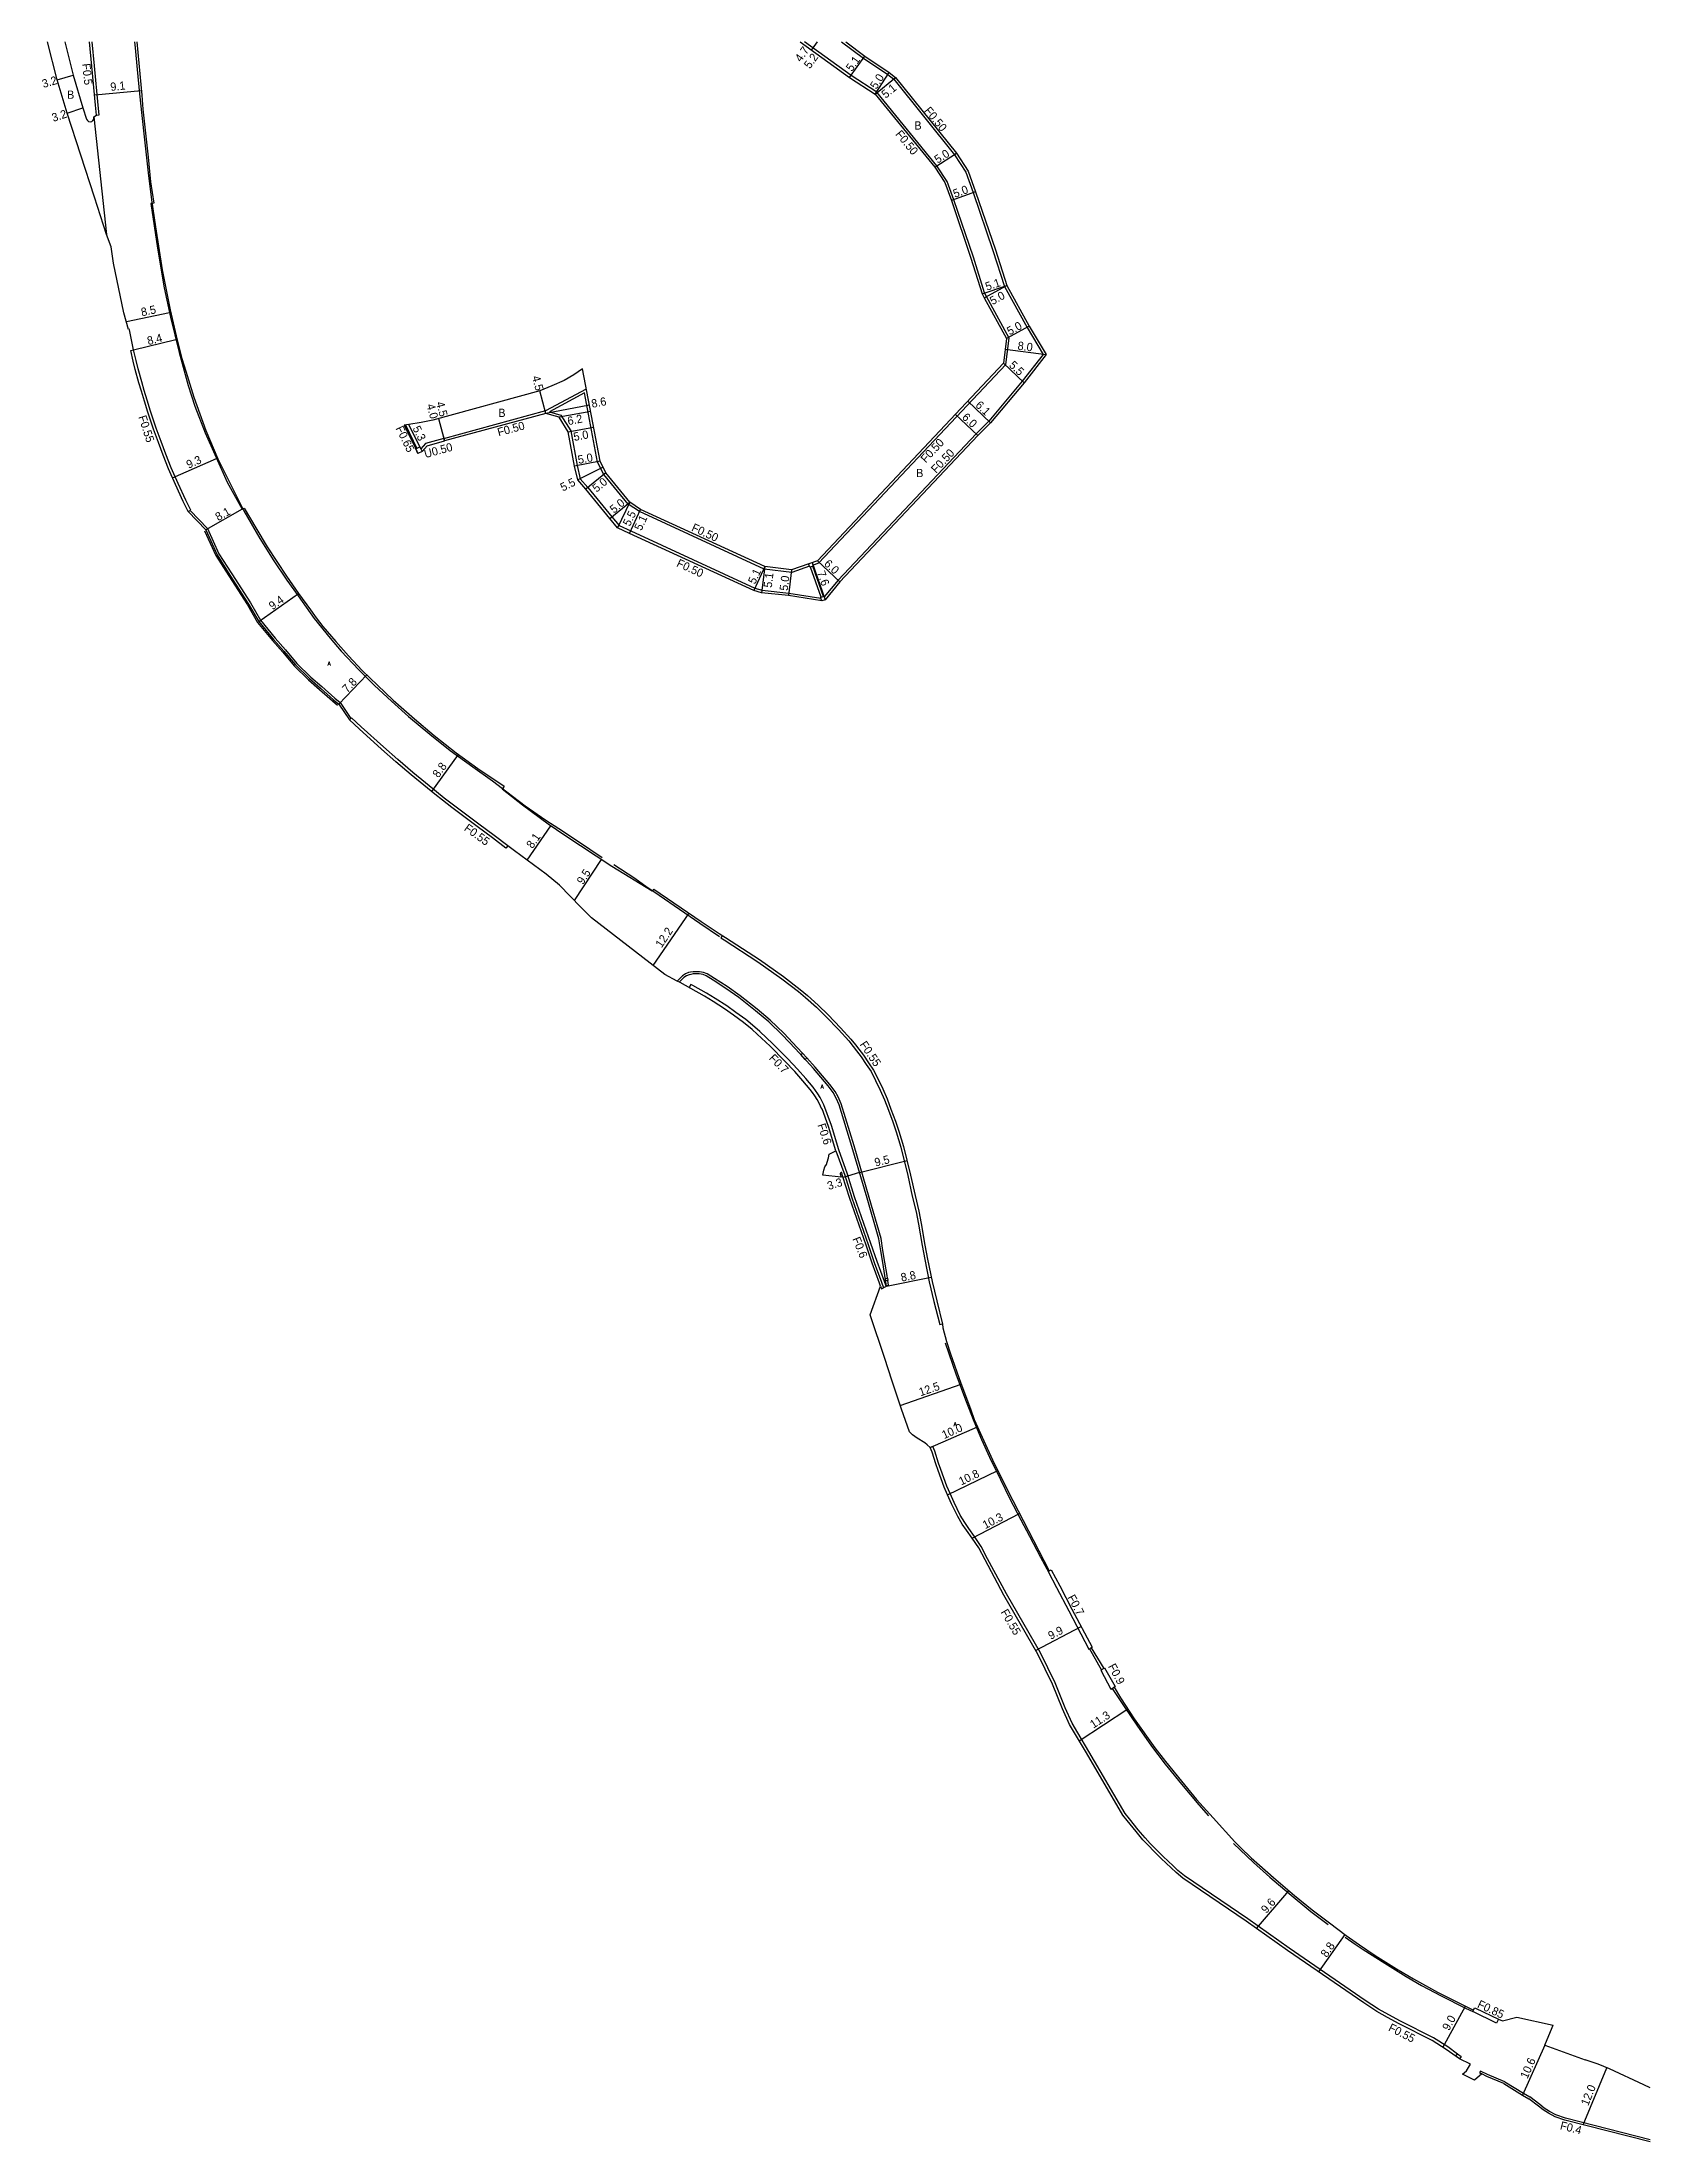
# Model space of a CAD drawing. Header units: metres. Extents: x -4000 to -800, y -99000 to -96000.
# Drawn here: x -2711.1 to -2400, y -96406.3 to -96000 of the extents above; entities that cross this region are included whole.
import ezdxf

# ---------------------------------------------------------------- set-up
doc = ezdxf.new("R2010")
doc.units = ezdxf.units.M
doc.header["$LTSCALE"] = 2.5
for name, color, linetype in [('側溝・桝', 7, 'Continuous'), ('幅員', 7, 'Continuous'), ('歩道・分離帯・安全施設', 7, 'Continuous'), ('舗装', 7, 'Continuous'), ('道路', 7, 'Continuous')]:
    doc.layers.add(name, color=color, linetype=linetype)
doc.styles.get("Standard").update_dxf_attribs({"font": ''})
doc.styles.add('YOKO_DECO', font='txt.shx', dxfattribs={"bigfont": 'extfont.shx'})
doc.styles.get('Standard').set_extended_font_data('@MS PGothic')

msp = doc.modelspace()

# ---------------------------------------------------------------- texts
at = {"layer": '側溝・桝'}
for s, rotation, p in [('F0.5', 276, (-2703.37, -96004.22)), ('F0.50', 309.2842, (-2540.52, -96013.34)), ('F0.50', 309.2842, (-2546.1, -96017.88)), ('F0.55', 288, (-2692.52, -96072.53)), ('F0.65', 296.018, (-2642.75, -96074.75)), ('F0.50', 15.2386, (-2622.77, -96076.32)), ('U0.50', 15.2386, (-2636.94, -96080.52)), ('F0.50', 46.7161, (-2540.13, -96081.54)), ('F0.50', 46.7161, (-2538.12, -96083.55)), ('F0.50', 335.2944, (-2585.6, -96094.52)), ('F0.50', 335.2944, (-2588.48, -96101.4)), ('F0.55', 323.9552, (-2629.59, -96152.43)), ('F0.55', 304.1565, (-2553, -96193.98)), ('F0.7', 314, (-2570.58, -96196.74)), ('F0.6', 287.9895, (-2561.11, -96209.53)), ('F0.6', 291.7142, (-2554.37, -96231.57)), ('F0.55', 300.2019, (-2525.7, -96303.79)), ('F0.7', 298, (-2512.76, -96300.93)), ('F0.9', 298, (-2504.9, -96314.27)), ('F0.85', 335, (-2433.55, -96380.22)), ('F0.55', 333, (-2450.76, -96384.71)), ('F0.4', 346, (-2417.51, -96403.83))]:
    msp.add_text(s, height=1.6, rotation=rotation, dxfattribs=at).set_placement(p)
at = {"layer": '幅員'}
for s, rotation, p in [('4.7', 54.3991, (-2564.3, -96003.99)), ('5.2', 54.3991, (-2562.54, -96005.3)), ('5.1', 54.3991, (-2554.42, -96005.83)), ('3.2', 16.5368, (-2710.85, -96008.91)), ('5.0', 56.8148, (-2549.7, -96009.27)), ('9.1', 6, (-2697.82, -96009.48)), ('5.1', 39.2842, (-2547.89, -96011)), ('3.2', 18.0336, (-2708.94, -96015.47)), ('5.0', 32.7144, (-2537.82, -96023.57)), ('5.0', 20.2789, (-2534.49, -96030.17)), ('5.1', 18.7106, (-2528.29, -96048.14)), ('8.5', 12, (-2691.8, -96053.08)), ('5.0', 28.6235, (-2527.2, -96050.93)), ('5.0', 28.6235, (-2523.89, -96056.78)), ('8.4', 14, (-2690.56, -96058.64)), ('8.0', 352.6698, (-2522.43, -96059.51)), ('5.5', 316.7161, (-2524.15, -96062.7)), ('4.5', 285.2386, (-2616.35, -96064.8)), ('4.0', 285.2386, (-2636.74, -96070.25)), ('4.5', 285.2386, (-2634.91, -96069.81)), ('6.2', 10.6641, (-2609.31, -96074.14)), ('8.6', 10.6641, (-2604.68, -96070.79)), ('6.0', 316.7161, (-2533.25, -96072.78)), ('6.1', 316.7161, (-2530.65, -96070.43)), ('5.3', 296.018, (-2639.48, -96074.74)), ('5.0', 10.6641, (-2608.15, -96077.2)), ('9.3', 24, (-2682.77, -96082.58)), ('5.0', 10.6641, (-2607.3, -96081.64)), ('5.5', 26.7771, (-2610.34, -96087)), ('5.0', 39.323, (-2603.83, -96087.22)), ('5.0', 39.323, (-2600.46, -96091.29)), ('8.1', 29.34, (-2677.04, -96092.73)), ('5.5', 63.9497, (-2597.39, -96093.83)), ('5.1', 65.2944, (-2595.16, -96094.67)), ('6.0', 316.7161, (-2559.94, -96101.12)), ('5.1', 65.2944, (-2573.16, -96105.02)), ('5.1', 82.8855, (-2569.94, -96105.65)), ('5.0', 82.8855, (-2566.86, -96106.25)), ('7.6', 289.5062, (-2561.19, -96102.65)), ('9.4', 35.2084, (-2666.53, -96109.96)), ('7.8', 46.151, (-2652.07, -96126.03)), ('8.8', 54, (-2634.42, -96142.48)), ('8.1', 55, (-2616.24, -96156.17)), ('9.5', 57, (-2606.45, -96163.14)), ('12.2', 56, (-2591.24, -96175.37)), ('9.5', 14, (-2549.83, -96217.6)), ('3.3', 17, (-2558.9, -96222.13)), ('8.8', 11, (-2544.8, -96239.85)), ('12.5', 19, (-2541.14, -96262.05)), ('10.0', 24, (-2536.58, -96270.33)), ('10.8', 26, (-2533.27, -96279.31)), ('10.3', 27, (-2528.63, -96287.76)), ('9.9', 28, (-2515.94, -96309.18)), ('11.3', 33, (-2507.71, -96326.36)), ('9.6', 49, (-2474.22, -96362.2)), ('8.8', 55, (-2462.55, -96370.73)), ('9.0', 61, (-2438.91, -96384.91)), ('10.6', 66, (-2423.72, -96394.2)), ('12.0', 68, (-2411.96, -96399.42))]:
    msp.add_text(s, height=1.6, rotation=rotation, dxfattribs=at).set_placement(p)
at = {"layer": '舗装'}
for p in [(-2706.29, -96010.99), (-2542.34, -96016.95), (-2622.84, -96072.55), (-2541.99, -96084.19)]:
    msp.add_text('B', height=1.6, dxfattribs=at).set_placement(p)
at = {"layer": '舗装', "style": 'YOKO_DECO'}
for p in [(-2655.86, -96120.62, 132.46), (-2560.46, -96202.46, 132.48), (-2534.71, -96267.78, 132.85)]:
    msp.add_text('A', height=0.75, dxfattribs=at).set_placement(p)

# ---------------------------------------------------------------- linework, layer by layer
at = {"layer": '側溝・桝'}
for points in [[(-2700.57, -96014.14), (-2700.08, -96014.1), (-2700.26, -96012.19), (-2700.98, -96004.62), (-2701.44, -96000)], [(-2561.96, -96101.21), (-2560.82, -96100.8), (-2524.63, -96062.38), (-2523.98, -96057.29), (-2528.37, -96049.24), (-2528.79, -96048.53), (-2530.92, -96041.65), (-2534.7, -96030.52), (-2536.01, -96026.98), (-2537.97, -96023.93), (-2549.6, -96009.72), (-2554.58, -96006.46), (-2563.6, -96000)], [(-2556.41, -96000), (-2552.18, -96003.13), (-2547.5, -96006.31), (-2546.34, -96007.22), (-2534.58, -96021.82), (-2532.41, -96025.18), (-2530.96, -96029.12), (-2527.14, -96040.35), (-2524.88, -96047.29), (-2520.54, -96055.24), (-2517.43, -96060.44), (-2521.49, -96065.61), (-2527.95, -96073.33), (-2530.41, -96075.8), (-2557.11, -96104.15), (-2559.79, -96107.35)], [(-2682.36, -96090.57), (-2683.31, -96088.64), (-2684.77, -96085.41), (-2686.16, -96082.4), (-2687.15, -96079.75), (-2688.07, -96077.31), (-2689.02, -96074.69), (-2690.11, -96071.45), (-2690.77, -96069.33), (-2691.37, -96067.41), (-2691.84, -96065.77), (-2692.53, -96063.21), (-2692.94, -96061.61), (-2693.42, -96059.59)], [(-2633.37, -96076.71), (-2613.64, -96071.33), (-2605.79, -96067.11)], [(-2562.62, -96101.44), (-2566.04, -96102.65), (-2571.4, -96101.98), (-2595.55, -96090.87), (-2597.71, -96089.42), (-2602.43, -96083.65), (-2603.63, -96081.28), (-2606.15, -96067.88), (-2612.96, -96071.53), (-2610.73, -96072.2), (-2608.84, -96075.25), (-2607.58, -96081.94), (-2607.02, -96084.51), (-2605.5, -96086.22), (-2600.85, -96091.9), (-2599.47, -96093.58), (-2597.22, -96094.61), (-2573.22, -96105.66), (-2571.8, -96106.06), (-2566.65, -96106.61), (-2560.44, -96107.59)], [(-2640.81, -96074.08), (-2638.59, -96078.62)], [(-2638.01, -96078.33), (-2640.14, -96073.98)], [(-2637.57, -96079.23), (-2636.63, -96078.11), (-2633.24, -96077.19)], [(-2682.49, -96090.64), (-2679.13, -96094.15), (-2676.89, -96099.01), (-2674.42, -96102.92), (-2670.81, -96108.54), (-2668.83, -96111.89), (-2666, -96115.32), (-2664.03, -96117.61), (-2661.8, -96120.24), (-2659.09, -96122.87), (-2656.98, -96124.73), (-2654.5, -96126.96), (-2653.41, -96127.82), (-2651.36, -96130.86)], [(-2560.39, -96107.44), (-2562.46, -96101.59)], [(-2559.92, -96107.27), (-2561.99, -96101.43)], [(-2621.02, -96155.52), (-2623.64, -96153.53), (-2626.62, -96151.33), (-2631.51, -96147.68), (-2633.3, -96146.28), (-2634.77, -96145.11), (-2636.9, -96143.36), (-2639.35, -96141.34), (-2642.28, -96138.83), (-2645.05, -96136.39), (-2649.38, -96132.48), (-2651.26, -96130.75)], [(-2579.49, -96172.87), (-2579.77, -96173.33), (-2579.16, -96173.71), (-2572.62, -96177.96), (-2567.99, -96181.23), (-2564.77, -96183.74), (-2563.39, -96184.87), (-2561.3, -96186.74), (-2559.42, -96188.62), (-2557.01, -96191.08), (-2555.04, -96193.26), (-2554.19, -96194.37), (-2553.52, -96195.2), (-2552.66, -96196.34), (-2551.64, -96197.83), (-2550.72, -96199.2), (-2549.87, -96200.92), (-2548.95, -96202.77), (-2548.14, -96204.7), (-2547.37, -96206.64), (-2546.53, -96208.96), (-2545.87, -96210.88), (-2544.97, -96213.82), (-2543.6, -96219.34), (-2542.74, -96223.31), (-2542, -96226.32), (-2541.57, -96228.71), (-2540.83, -96232.87), (-2540.33, -96235.59), (-2539.46, -96239.91), (-2538.54, -96243.68), (-2537.42, -96248.14), (-2536.89, -96248.01)], [(-2564, -96195.65), (-2565.03, -96194.53), (-2567.6, -96191.77), (-2570.24, -96189.26), (-2572.78, -96187.13), (-2576.04, -96184.53), (-2578.57, -96182.77), (-2581.02, -96181.19), (-2582.44, -96180.27), (-2583.11, -96180.01), (-2583.92, -96179.89), (-2585.16, -96179.89), (-2585.65, -96179.98), (-2586.02, -96180.06), (-2586.6, -96180.31), (-2587.23, -96180.7), (-2588.24, -96181.7)], [(-2547.8, -96240.75), (-2548.1, -96239.79), (-2549.52, -96235.92), (-2550.73, -96232.48), (-2553.89, -96223.47), (-2555.25, -96219.06), (-2556.98, -96214.32), (-2558.36, -96209.62), (-2559.84, -96205.63), (-2560.15, -96204.98), (-2560.55, -96204.23), (-2561, -96203.51), (-2561.46, -96202.84), (-2561.95, -96202.21), (-2563.33, -96200.56), (-2564.92, -96198.76), (-2566.83, -96196.74), (-2569.7, -96193.82), (-2572.21, -96191.46), (-2573.21, -96190.58), (-2574.95, -96189.16), (-2576.86, -96187.75), (-2578.64, -96186.5), (-2580.87, -96185.08), (-2582.56, -96184.05), (-2585.21, -96182.55), (-2585.6, -96182.34), (-2585.92, -96182.95)], [(-2547.52, -96239.19), (-2547.6, -96238.63), (-2548.03, -96236.09), (-2548.41, -96233.82), (-2548.78, -96231.48), (-2551.06, -96223.56), (-2554.01, -96213.59), (-2556.47, -96205.46), (-2557.08, -96204.12), (-2557.69, -96203.05), (-2558.69, -96201.69), (-2561.56, -96198.32), (-2563.17, -96196.56)], [(-2557.54, -96214.54), (-2555.82, -96219.25), (-2554.46, -96223.65), (-2551.3, -96232.68), (-2550.09, -96236.12), (-2548.67, -96239.98), (-2548.34, -96241.04)], [(-2547.75, -96240.58), (-2547.33, -96240.52), (-2547.45, -96239.65)], [(-2437.25, -96389.29), (-2439.13, -96387.93), (-2441.9, -96386.17), (-2448.26, -96382.94), (-2450.55, -96381.73), (-2452.54, -96380.62), (-2455.1, -96378.94), (-2469.82, -96368.78), (-2477.84, -96363.14), (-2490.05, -96354.83), (-2491.35, -96353.77), (-2492.29, -96352.88), (-2494.18, -96351.1), (-2495.55, -96349.72), (-2496.71, -96348.53), (-2497.7, -96347.47), (-2499.03, -96345.89), (-2500.73, -96343.76), (-2501.53, -96342.76), (-2508.55, -96330.75), (-2510.72, -96327.17), (-2511.82, -96325.26), (-2513.17, -96322.29), (-2515.09, -96317.47), (-2517.96, -96311.66), (-2524.53, -96300.22), (-2528.17, -96293.45), (-2529.41, -96291.08), (-2530.71, -96289.16), (-2531.83, -96287.6), (-2532.6, -96286.48), (-2533.45, -96285.04), (-2534.66, -96282.6), (-2535.41, -96280.87), (-2536.04, -96279.43), (-2537.24, -96276.17), (-2537.68, -96274.94), (-2538.39, -96272.65), (-2538.74, -96271.75), (-2539.25, -96271.96)], [(-2516.23, -96295.8), (-2516.45, -96295.92), (-2514.84, -96299.04), (-2512.48, -96303.51), (-2508.56, -96310.95), (-2508.14, -96310.7)], [(-2505.7, -96314.68), (-2506.29, -96315.05), (-2504.3, -96318.71), (-2503.71, -96318.34)], [(-2429.31, -96382.54), (-2429.68, -96383.31), (-2434.3, -96381.09), (-2434.18, -96380.83)], [(-2428.09, -96394.64), (-2431.43, -96393.25), (-2432.8, -96392.58), (-2432.99, -96392.94), (-2432.57, -96393.15)], [(-2428.09, -96394.64), (-2424.47, -96396.88), (-2423.22, -96397.59)], [(-2400, -96405.89), (-2416.38, -96401.71), (-2418.19, -96401.04), (-2419.47, -96400.39), (-2420.45, -96399.76), (-2421.34, -96399.05), (-2423.22, -96397.59)]]:
    msp.add_lwpolyline(points, dxfattribs=at)
for points in [[(-2637.57, -96079.23), (-2638.38, -96079.63), (-2638.82, -96078.73), (-2638.01, -96078.33)], [(-2562.13, -96100.73), (-2561.9, -96101.39), (-2562.56, -96101.63), (-2562.79, -96100.97)], [(-2559.83, -96107.24), (-2559.59, -96107.9), (-2560.25, -96108.13), (-2560.49, -96107.47)], [(-2564.32, -96195.93), (-2564, -96195.65), (-2563.17, -96196.56), (-2563.48, -96196.84)], [(-2547.94, -96239.25), (-2547.52, -96239.19), (-2547.45, -96239.65), (-2547.87, -96239.71)], [(-2436.85, -96390.25), (-2437.57, -96389.73), (-2437.23, -96389.26), (-2436.51, -96389.79)]]:
    msp.add_lwpolyline(points, close=True, dxfattribs=at)
at = {"layer": '側溝・桝', "flags": 128}
for points in [[(-2682.87, -96090.82), (-2682.36, -96090.57)], [(-2651.26, -96130.75), (-2651.65, -96131.16)]]:
    msp.add_lwpolyline(points, dxfattribs=at)
at = {"layer": '幅員'}
for points in [[(-2562.23, -96001.6), (-2561.08, -96000)], [(-2562.23, -96001.6), (-2561.08, -96000)], [(-2554.86, -96006.87), (-2551.89, -96002.73)], [(-2708.17, -96007.31), (-2705.11, -96006.4)], [(-2549.94, -96010.09), (-2547.2, -96005.91)], [(-2549.94, -96010.09), (-2545.99, -96006.86)], [(-2700.94, -96010.23), (-2691.91, -96009.36)], [(-2706.26, -96013.74), (-2703.22, -96012.75)], [(-2538.38, -96024.22), (-2534.17, -96021.52)], [(-2530.49, -96028.96), (-2535.18, -96030.69)], [(-2529.25, -96048.73), (-2524.42, -96047.09)], [(-2528.81, -96049.49), (-2524.42, -96047.09)], [(-2694.81, -96054.08), (-2686.48, -96052.33)], [(-2520.11, -96054.99), (-2524.5, -96057.39)], [(-2693.42, -96059.59), (-2685.23, -96057.59)], [(-2524.76, -96059.46), (-2516.83, -96060.48)], [(-2525.11, -96062.15), (-2521.1, -96065.92)], [(-2613.65, -96071.85), (-2614.83, -96067.51)], [(-2605.2, -96070.26), (-2613.65, -96071.85)], [(-2604.97, -96071.48), (-2611.06, -96072.62)], [(-2530.05, -96076.15), (-2534.42, -96072.03)], [(-2532.02, -96069.49), (-2527.58, -96073.67)], [(-2637.81, -96078.74), (-2640.14, -96073.98)], [(-2634.42, -96072.85), (-2633.37, -96076.71)], [(-2634.42, -96072.85), (-2633.24, -96077.19)], [(-2609.31, -96075.43), (-2604.4, -96074.51)], [(-2685.89, -96084.32), (-2677.37, -96080.56)], [(-2603.15, -96081.11), (-2608.07, -96082.04)], [(-2602.57, -96082.26), (-2607.48, -96084.74)], [(-2602.01, -96083.38), (-2605.88, -96086.55)], [(-2601.23, -96092.21), (-2597.37, -96089.05)], [(-2597.37, -96089.05), (-2599.78, -96093.99)], [(-2597.43, -96095.07), (-2595.3, -96090.43)], [(-2562.13, -96100.73), (-2559.59, -96107.9)], [(-2561.1, -96100.37), (-2556.74, -96104.48)], [(-2571.26, -96101.5), (-2573.39, -96106.13)], [(-2571.26, -96101.5), (-2571.89, -96106.56)], [(-2566.1, -96102.14), (-2566.72, -96107.1)], [(-2635.73, -96145.04), (-2630.56, -96137.86)], [(-2617.27, -96158.32), (-2612.68, -96151.67)], [(-2608.11, -96166.13), (-2602.9, -96158.18)], [(-2592.87, -96178.68), (-2585.94, -96168.58)], [(-2552.94, -96218.7), (-2543.76, -96216.42)], [(-2552.94, -96218.7), (-2556.12, -96219.68)], [(-2547.73, -96240.72), (-2539.09, -96238.97)], [(-2545.06, -96263.82), (-2533.27, -96259.66)], [(-2539.25, -96271.96), (-2530.11, -96267.92)], [(-2535.92, -96281.09), (-2526.22, -96276.36)], [(-2531.16, -96289.48), (-2522, -96284.71)], [(-2518.87, -96311.19), (-2510.09, -96306.56)], [(-2510.44, -96328.69), (-2501.03, -96322.52)], [(-2476.16, -96364.99), (-2469.86, -96357.72)], [(-2464.08, -96373.41), (-2459, -96366.18)], [(-2440.06, -96388), (-2435.72, -96380.06)], [(-2420.37, -96387.55), (-2424.68, -96397.23)], [(-2412.94, -96403.01), (-2408.36, -96391.95)]]:
    msp.add_lwpolyline(points, dxfattribs=at)
at = {"layer": '幅員', "flags": 128}
for points in [[(-2672.4, -96090.41), (-2679.46, -96094.38)], [(-2669.16, -96112.12), (-2661.48, -96106.7)], [(-2653.71, -96128.1), (-2648.31, -96122.47)]]:
    msp.add_lwpolyline(points, dxfattribs=at)
at = {"layer": '歩道・分離帯・安全施設'}
for points in [[(-2693.21, -96000), (-2693.1, -96001.16), (-2692.69, -96005.34), (-2692.25, -96010.04), (-2691.84, -96014.22), (-2691.31, -96018.93), (-2690.57, -96025.31), (-2689.95, -96030.51), (-2689.15, -96035.79), (-2687.85, -96044.06), (-2686.34, -96051.81), (-2684.98, -96057.71), (-2684.06, -96061.25), (-2683.31, -96063.7), (-2681.78, -96068.69), (-2679.43, -96075.17), (-2677.1, -96080.66), (-2674.55, -96085.8), (-2672.07, -96090.73), (-2668.96, -96096.07), (-2666.25, -96100.36), (-2663.73, -96104.11), (-2661.57, -96107.16), (-2658.44, -96111.53), (-2655.39, -96115.35), (-2653.24, -96117.87), (-2649.83, -96121.49), (-2646.77, -96124.5), (-2643.5, -96127.56), (-2640.19, -96130.5), (-2636.12, -96133.95), (-2632.14, -96137.07), (-2627.78, -96140.27), (-2623.94, -96142.98), (-2621.21, -96145.07), (-2617.65, -96147.8), (-2613.63, -96150.56), (-2611.14, -96152.16), (-2607.33, -96154.72), (-2602.76, -96157.77)], [(-2679.71, -96094.55), (-2677.5, -96099.35), (-2675.01, -96103.3), (-2671.4, -96108.91), (-2669.41, -96112.3), (-2666.54, -96115.78), (-2664.56, -96118.07), (-2662.31, -96120.72), (-2659.57, -96123.39), (-2657.44, -96125.25), (-2654.95, -96127.5), (-2653.93, -96128.3)], [(-2600.52, -96159.16), (-2596.42, -96161.77), (-2594.27, -96163.31), (-2591.72, -96165.06), (-2587.78, -96167.77), (-2583.83, -96170.5), (-2580.04, -96173.08)], [(-2548.87, -96240.72), (-2548.71, -96241.24), (-2547.73, -96240.72), (-2548.02, -96238.69), (-2548.44, -96236.16), (-2548.83, -96233.88), (-2549.19, -96231.57), (-2551.47, -96223.68), (-2554.42, -96213.71), (-2556.87, -96205.61), (-2557.46, -96204.32), (-2558.05, -96203.28), (-2559.03, -96201.95), (-2561.87, -96198.6), (-2565.34, -96194.82), (-2567.9, -96192.07), (-2570.52, -96189.57), (-2573.05, -96187.46), (-2576.3, -96184.87), (-2578.8, -96183.12), (-2581.25, -96181.54), (-2582.63, -96180.65), (-2583.21, -96180.43), (-2583.96, -96180.32), (-2585.12, -96180.31), (-2585.57, -96180.4), (-2585.89, -96180.47), (-2586.41, -96180.68), (-2586.97, -96181.03), (-2587.84, -96181.91)], [(-2548.87, -96240.72), (-2548.71, -96241.24), (-2547.73, -96240.72), (-2548.02, -96238.69), (-2548.44, -96236.16), (-2548.83, -96233.88), (-2549.19, -96231.57), (-2551.47, -96223.68), (-2554.42, -96213.71), (-2556.87, -96205.61), (-2557.46, -96204.32), (-2558.05, -96203.28), (-2559.03, -96201.95), (-2561.87, -96198.6), (-2565.34, -96194.82), (-2567.9, -96192.07), (-2570.52, -96189.57), (-2573.05, -96187.46), (-2576.3, -96184.87), (-2578.8, -96183.12), (-2581.25, -96181.54), (-2582.63, -96180.65), (-2583.21, -96180.43), (-2583.96, -96180.32), (-2585.12, -96180.31), (-2585.57, -96180.4), (-2585.89, -96180.47), (-2586.41, -96180.68), (-2586.97, -96181.03), (-2587.84, -96181.91)], [(-2536.35, -96251.7), (-2534.33, -96257.66), (-2532.47, -96262.74), (-2530.86, -96266.84), (-2529.37, -96270.36), (-2527.82, -96273.83), (-2525.69, -96278.1), (-2523.9, -96281.72), (-2521.75, -96285.91), (-2520.06, -96289.11), (-2517.93, -96293.16), (-2516.24, -96296.28)], [(-2508.49, -96310.75), (-2506.11, -96315.05)], [(-2504.07, -96318.54), (-2501.64, -96322.23), (-2499.31, -96325.69), (-2496.46, -96329.71), (-2493.79, -96333.23), (-2490.66, -96337.06), (-2487.31, -96341.06), (-2485.42, -96343.19)], [(-2480.58, -96348.55), (-2476.73, -96352.24), (-2473.53, -96355.04), (-2469.84, -96358.2), (-2465.63, -96361.69), (-2462.24, -96364.21)], [(-2458.97, -96366.65), (-2457.04, -96368.02), (-2455.52, -96369.07), (-2451.3, -96371.74), (-2447.2, -96374.31), (-2444.24, -96376), (-2440.43, -96378.05), (-2435.69, -96380.39), (-2434.3, -96381.09)]]:
    msp.add_lwpolyline(points, dxfattribs=at)
at = {"layer": '舗装'}
msp.add_lwpolyline([(-2701.1, -96014.48), (-2698.65, -96037.24)], dxfattribs=at)
at = {"layer": '道路'}
for points in [[(-2698.65, -96037.24), (-2700.97, -96030.02), (-2706.26, -96013.74), (-2708.17, -96007.31), (-2710.08, -96000)], [(-2706.69, -96000), (-2705.11, -96006.4), (-2703.22, -96012.75), (-2702.51, -96014.94), (-2702.36, -96015.2), (-2702.11, -96015.38), (-2701.82, -96015.44), (-2701.52, -96015.38), (-2701.27, -96015.2), (-2701.12, -96014.94), (-2701.1, -96014.48)], [(-2701.1, -96014.48), (-2700.57, -96014.14), (-2700.75, -96012.23), (-2701.47, -96004.67), (-2701.93, -96000)], [(-2692.81, -96000), (-2691.82, -96010.31), (-2691.59, -96012.99), (-2690.57, -96022.27), (-2690.11, -96027.07), (-2689.51, -96031.17), (-2690.06, -96031.24)], [(-2564.46, -96000), (-2554.86, -96006.87), (-2549.94, -96010.09), (-2538.38, -96024.22), (-2536.46, -96027.2), (-2535.18, -96030.69), (-2531.4, -96041.8), (-2529.25, -96048.73), (-2528.81, -96049.49), (-2524.5, -96057.39), (-2525.11, -96062.15), (-2561.1, -96100.37), (-2566.1, -96102.14), (-2571.26, -96101.5), (-2595.3, -96090.43), (-2597.37, -96089.05), (-2602.01, -96083.38), (-2603.15, -96081.11), (-2606.52, -96063.22), (-2608.22, -96064.4), (-2610.1, -96065.5), (-2612.51, -96066.54), (-2614.83, -96067.51), (-2635.52, -96073.15), (-2637.79, -96073.62), (-2640.14, -96073.98), (-2641.07, -96074.12)], [(-2555.57, -96000), (-2551.89, -96002.73), (-2547.2, -96005.91), (-2545.99, -96006.86), (-2534.17, -96021.52), (-2531.96, -96024.96), (-2530.49, -96028.96), (-2526.67, -96040.19), (-2524.42, -96047.09), (-2520.11, -96054.99), (-2516.83, -96060.48), (-2521.1, -96065.92), (-2527.58, -96073.67), (-2530.05, -96076.15), (-2556.74, -96104.48), (-2559.59, -96107.9), (-2560.25, -96108.13), (-2566.72, -96107.1), (-2571.89, -96106.56), (-2573.39, -96106.13), (-2597.43, -96095.07), (-2599.78, -96093.99), (-2601.23, -96092.21), (-2605.88, -96086.55), (-2607.48, -96084.74), (-2608.07, -96082.04), (-2609.31, -96075.43), (-2611.06, -96072.62), (-2613.65, -96071.85), (-2633.24, -96077.19), (-2633.37, -96076.71), (-2636.91, -96077.67), (-2637.81, -96078.74), (-2637.57, -96079.23), (-2638.38, -96079.63)], [(-2690.06, -96031.24), (-2688.81, -96039.91), (-2687.49, -96047.54), (-2686.28, -96053.26), (-2684.61, -96060.1), (-2682.85, -96066.44), (-2681.56, -96070.45), (-2679.55, -96075.63), (-2675.33, -96085.19), (-2672.4, -96090.41), (-2672.01, -96090.17)], [(-2682.87, -96090.82), (-2683.82, -96088.88), (-2685.28, -96085.64), (-2686.68, -96082.61), (-2687.68, -96079.95), (-2688.6, -96077.51), (-2689.55, -96074.88), (-2690.65, -96071.62), (-2691.31, -96069.5), (-2691.9, -96067.57), (-2692.38, -96065.93), (-2693.08, -96063.35), (-2693.48, -96061.75), (-2693.97, -96059.72), (-2693.42, -96059.59), (-2694.23, -96055.66), (-2694.24, -96055.59), (-2694.4, -96055.61), (-2695.28, -96052.37), (-2697.27, -96042.8), (-2697.78, -96039.62), (-2698.65, -96037.24)], [(-2641.07, -96074.12), (-2638.82, -96078.73), (-2638.38, -96079.63)], [(-2682.87, -96090.82), (-2679.46, -96094.38), (-2677.24, -96099.2), (-2674.76, -96103.14), (-2671.15, -96108.75), (-2669.16, -96112.12), (-2666.31, -96115.58), (-2664.33, -96117.87), (-2662.09, -96120.52), (-2659.37, -96123.17), (-2657.24, -96125.03), (-2654.75, -96127.27), (-2653.71, -96128.1), (-2651.65, -96131.16)], [(-2672.01, -96090.17), (-2669.76, -96094.02), (-2667.59, -96097.67), (-2663.82, -96103.32), (-2661.48, -96106.7), (-2659.19, -96109.88), (-2658.1, -96111.39), (-2656.81, -96113.07), (-2654.28, -96115.97), (-2651.83, -96118.77), (-2649.21, -96121.6), (-2646.24, -96124.46), (-2643.18, -96127.32), (-2639.08, -96130.98), (-2635.26, -96134.15), (-2630.99, -96137.55), (-2626.82, -96140.55), (-2621.73, -96144), (-2622.1, -96144.55)], [(-2588.24, -96181.7), (-2590.59, -96180.42), (-2604.83, -96169.48), (-2606.88, -96167.42), (-2610.98, -96163.13), (-2613.59, -96161), (-2619.73, -96156.52), (-2621.02, -96155.52), (-2621.36, -96155.96), (-2623.97, -96153.98), (-2626.96, -96151.79), (-2631.85, -96148.12), (-2633.65, -96146.72), (-2635.12, -96145.54), (-2637.26, -96143.79), (-2639.71, -96141.77), (-2642.65, -96139.25), (-2645.42, -96136.81), (-2649.76, -96132.9), (-2651.65, -96131.16)], [(-2592.75, -96163.91), (-2593.04, -96164.33), (-2600.88, -96159.51), (-2609.98, -96153.54), (-2613.2, -96151.31), (-2618.16, -96147.65), (-2622.1, -96144.55)], [(-2592.75, -96163.91), (-2583.6, -96170.19), (-2580.13, -96172.48), (-2578.87, -96173.26), (-2572.31, -96177.52), (-2567.66, -96180.8), (-2564.43, -96183.33), (-2563.03, -96184.46), (-2560.93, -96186.36), (-2559.03, -96188.24), (-2556.61, -96190.71), (-2554.61, -96192.92), (-2553.75, -96194.04), (-2553.08, -96194.87), (-2552.21, -96196.03), (-2551.19, -96197.53), (-2550.25, -96198.94), (-2549.37, -96200.68), (-2548.45, -96202.56), (-2547.63, -96204.51), (-2546.86, -96206.46), (-2546.01, -96208.79), (-2545.35, -96210.72), (-2544.44, -96213.68), (-2543.06, -96219.22), (-2542.2, -96223.2), (-2541.46, -96226.21), (-2541.02, -96228.62), (-2540.29, -96232.78), (-2539.79, -96235.49), (-2538.92, -96239.8), (-2538.01, -96243.56), (-2536.87, -96248.08), (-2536.86, -96248.81), (-2536.1, -96251.41), (-2535.33, -96253.83), (-2533.33, -96259.51), (-2531.48, -96264.47), (-2530.74, -96266.49), (-2528.92, -96270.62), (-2527.21, -96274.32), (-2525.73, -96277.37), (-2523.3, -96282.21), (-2516.23, -96295.8), (-2515.84, -96295.6), (-2514.22, -96298.71), (-2511.87, -96303.19), (-2507.96, -96310.59), (-2508.14, -96310.7), (-2505.7, -96314.68), (-2505.53, -96314.58), (-2503.51, -96318.21), (-2503.71, -96318.34), (-2502.44, -96320.36), (-2499.79, -96324.41), (-2495.81, -96330.03), (-2493.73, -96332.71), (-2490.67, -96336.51), (-2487.73, -96340.04), (-2484.53, -96343.6), (-2480.31, -96348.21), (-2479.24, -96349.34), (-2477.18, -96351.35), (-2472.83, -96355.13), (-2468.78, -96358.65), (-2465.38, -96361.4), (-2462, -96363.91), (-2458.78, -96366.33), (-2456.2, -96368.15), (-2453.15, -96370.22), (-2449.02, -96372.8), (-2445.79, -96374.77), (-2441.11, -96377.3), (-2435.72, -96380.06), (-2434.18, -96380.83), (-2433.93, -96380.33), (-2433.74, -96380.43), (-2429.34, -96382.52), (-2428.55, -96382.84), (-2425.75, -96382.16)], [(-2560.06, -96219.25), (-2559.86, -96218.28), (-2559.63, -96217.65), (-2559.35, -96217.18), (-2559.2, -96216.75), (-2558.94, -96215.89), (-2558.84, -96215.17), (-2557.54, -96214.54), (-2558.93, -96209.81), (-2560.18, -96206.43), (-2560.24, -96206.46), (-2560.79, -96205.29), (-2561.17, -96204.58), (-2561.61, -96203.89), (-2562.05, -96203.24), (-2562.53, -96202.64), (-2563.89, -96201), (-2565.48, -96199.21), (-2567.37, -96197.21), (-2570.23, -96194.3), (-2572.73, -96191.95), (-2573.7, -96191.09), (-2575.43, -96189.68), (-2577.32, -96188.29), (-2579.08, -96187.04), (-2581.29, -96185.63), (-2582.97, -96184.62), (-2585.61, -96183.12), (-2587.67, -96182), (-2588.24, -96181.7)], [(-2556.53, -96219.61), (-2560.06, -96219.25)], [(-2543.3, -96268.89), (-2544.82, -96264.52), (-2546.69, -96258.93), (-2548.04, -96254.7), (-2550.92, -96246.24), (-2548.87, -96240.72), (-2549.06, -96240.12), (-2550.48, -96236.26), (-2551.69, -96232.82), (-2554.85, -96223.78), (-2556.22, -96219.37), (-2556.4, -96218.73), (-2556.44, -96218.73), (-2556.49, -96218.74), (-2556.53, -96218.75), (-2556.58, -96218.78), (-2556.62, -96218.81), (-2556.65, -96218.86), (-2556.68, -96218.91), (-2556.69, -96218.96), (-2556.69, -96219.02), (-2556.53, -96219.61)], [(-2501.16, -96344.1), (-2501.98, -96343.07), (-2509.03, -96331.03), (-2511.19, -96327.45), (-2512.31, -96325.51), (-2513.68, -96322.5), (-2515.59, -96317.7), (-2518.45, -96311.92), (-2525.01, -96300.49), (-2528.65, -96293.7), (-2529.88, -96291.36), (-2531.16, -96289.48), (-2532.28, -96287.91), (-2533.06, -96286.77), (-2533.94, -96285.31), (-2535.15, -96282.83), (-2535.92, -96281.09), (-2536.55, -96279.63), (-2537.75, -96276.36), (-2538.2, -96275.12), (-2538.91, -96272.83), (-2539.25, -96271.96), (-2539.84, -96271.44), (-2540.3, -96271.06), (-2541.79, -96270.11), (-2542.68, -96269.46), (-2543.03, -96269.18), (-2543.3, -96268.89)], [(-2436.25, -96393.19), (-2435.48, -96392.55), (-2434.75, -96391.25), (-2436.85, -96390.25), (-2439.44, -96388.39), (-2442.18, -96386.65), (-2448.51, -96383.43), (-2450.81, -96382.22), (-2452.83, -96381.09), (-2455.4, -96379.4), (-2470.14, -96369.23), (-2478.15, -96363.59), (-2490.38, -96355.27), (-2491.71, -96354.18), (-2492.67, -96353.28), (-2494.57, -96351.49), (-2495.94, -96350.11), (-2497.11, -96348.91), (-2498.11, -96347.84), (-2499.45, -96346.24), (-2501.16, -96344.1)], [(-2425.75, -96382.16), (-2418.71, -96383.73)], [(-2420.37, -96387.55), (-2420.24, -96387.24), (-2418.71, -96383.73)], [(-2420.37, -96387.55), (-2412.56, -96390.39)], [(-2433.96, -96394.32), (-2436.25, -96393.19)], [(-2428.27, -96395.01), (-2431.6, -96393.63), (-2432.57, -96393.15), (-2433.96, -96394.32)], [(-2400, -96395.83), (-2401.17, -96395.24), (-2407.85, -96392.16), (-2410.06, -96391.25), (-2412.56, -96390.39)], [(-2428.27, -96395.01), (-2424.68, -96397.23), (-2423.45, -96397.93)], [(-2400, -96406.31), (-2416.5, -96402.1), (-2418.36, -96401.42), (-2419.67, -96400.75), (-2420.69, -96400.09), (-2421.59, -96399.37), (-2423.45, -96397.93)]]:
    msp.add_lwpolyline(points, dxfattribs=at)

msp.set_redraw_order([(e.dxf.handle, doc.entitydb.next_handle()) for e in msp.query("TEXT MTEXT ATTDEF DIMENSION ARC_DIMENSION")])  # texts and dimensions are drawn at this point

doc.saveas('drawing.dxf')
